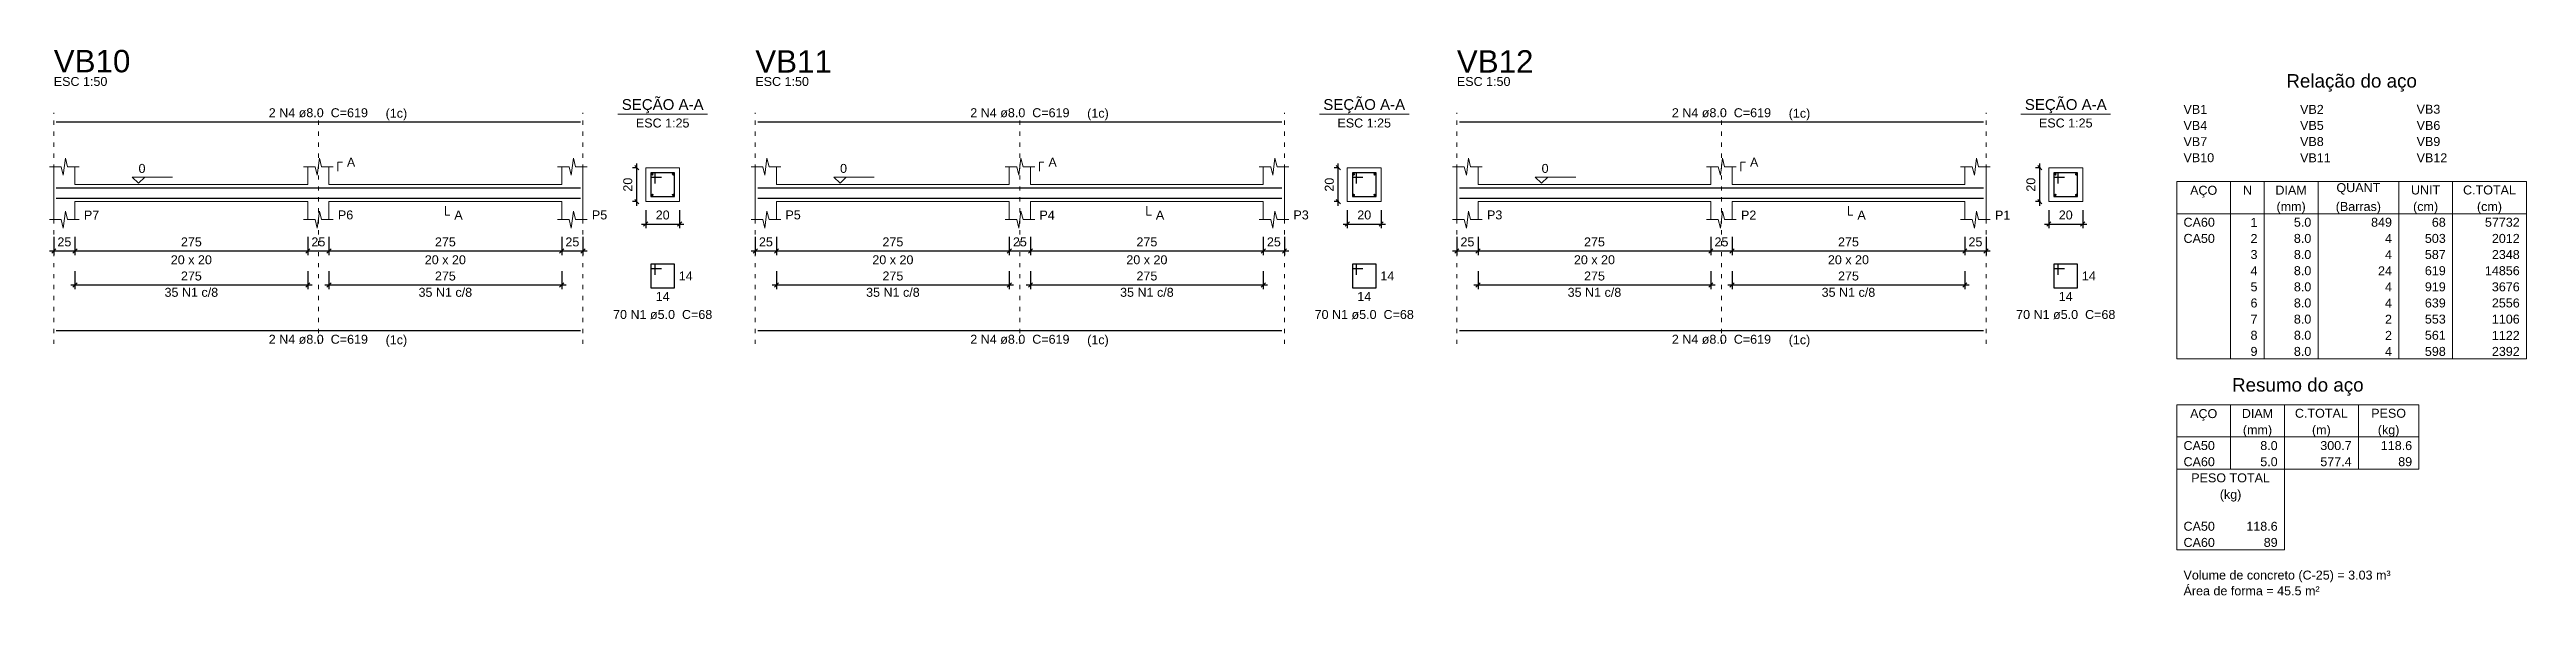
# Model space of a CAD drawing. Header units: millimetres. Extents: x 7 to 580, y -90 to 91.
# Drawn here: x 441.9 to 500.4, y 27.2 to 40.1 of the extents above; entities that cross this region are included whole.
import ezdxf

# ---------------------------------------------------------------- set-up
doc = ezdxf.new("R2010")
doc.units = ezdxf.units.MM
doc.linetypes.add('DOT2', pattern=[3.175, 0, -3.175])
for name, color, linetype, lineweight in [('DT-Barras na forma', 2, 'Continuous', 30), ('DT-Barras no corte', 5, 'Continuous', 5), ('DT-Barras rebatidas', 2, 'Continuous', 30), ('DT-Cotas', 9, 'Continuous', 5), ('DT-Forma', 5, 'Continuous', 5), ('DT-Pontilhado', 9, 'DOT2', 5), ('DT-Relação do aço', 9, 'Continuous', 5), ('DT-Textos', 7, 'Continuous', 5), ('DT-Título', 3, 'Continuous', 20)]:
    doc.layers.add(name, color=color, linetype=linetype, lineweight=lineweight)
doc.styles.add('Arial', font='arial.ttf')
doc.styles.get("Standard").update_dxf_attribs({"font": 'arial.ttf'})
doc.dimstyles.new('UM_25.000000', dxfattribs={"dimtxt": 0.18, "dimasz": 0.1, "dimexe": 0.1, "dimexo": 0.2, "dimgap": 0, "dimtad": 1, "dimtih": 1, "dimtoh": 1, "dimdec": 1, "dimlfac": 25, "dimzin": 0, "dimdsep": 46, "dimtxsty": 'Standard', "dimblk": 'CLOSED', "dimblk1": 'CLOSED', "dimblk2": 'CLOSED', "dimcen": 0.09, "dimdle": 0.1, "dimadec": 1, "dimazin": 2, "dimtfac": 1, "dimtdec": 4, "dimtofl": 0, "dimtmove": 0, "dimatfit": 3, "dimldrblk": 'CLOSED', "dimfxl": 1, "dimtolj": 1, "dimarcsym": 0})
doc.dimstyles.new('UM_50.000000', dxfattribs={"dimtxt": 0.18, "dimasz": 0.1, "dimexe": 0.1, "dimexo": 0.2, "dimgap": 0, "dimtad": 1, "dimtih": 1, "dimtoh": 1, "dimdec": 1, "dimlfac": 50, "dimzin": 0, "dimdsep": 46, "dimtxsty": 'Standard', "dimblk": 'CLOSED', "dimblk1": 'CLOSED', "dimblk2": 'CLOSED', "dimcen": 0.09, "dimdle": 0.1, "dimadec": 1, "dimazin": 2, "dimtfac": 1, "dimtdec": 4, "dimtofl": 0, "dimtmove": 0, "dimatfit": 3, "dimldrblk": 'CLOSED', "dimfxl": 1, "dimtolj": 1, "dimarcsym": 0})

msp = doc.modelspace()

# ---------------------------------------------------------------- texts
at = {"layer": 'DT-Barras rebatidas', "color": 7, "char_height": 0.2118, "line_spacing_factor": 0.9, "style": 'Arial'}
for s, insert, width, attachment_point in [('2 N4 ø8.0  C=619', (448.2555, 38.4546), 4.06656, 8), ('2 N4 ø8.0  C=619', (464.828, 38.4546), 4.06656, 8), ('2 N4 ø8.0  C=619', (481.4005, 38.4546), 4.06656, 8), ('14', (456.7696, 34.8165), 0.90832, 1), ('14', (473.3421, 34.8165), 0.90832, 1), ('14', (489.9146, 34.8165), 0.90832, 1), ('35 N1 c/8', (445.2555, 34.2159), 2.28744, 8), ('35 N1 c/8', (451.2556, 34.2159), 2.28744, 8), ('14', (456.3895, 34.3333), 0.90832, 2), ('35 N1 c/8', (461.828, 34.2159), 2.28744, 8), ('35 N1 c/8', (467.8281, 34.2159), 2.28744, 8), ('14', (472.962, 34.3333), 0.90832, 2), ('35 N1 c/8', (478.4005, 34.2159), 2.28744, 8), ('35 N1 c/8', (484.4006, 34.2159), 2.28744, 8), ('14', (489.5345, 34.3333), 0.90832, 2), ('70 N1 ø5.0  C=68', (456.3895, 33.6896), 4.06656, 8), ('70 N1 ø5.0  C=68', (472.962, 33.6896), 4.06656, 8), ('70 N1 ø5.0  C=68', (489.5345, 33.6896), 4.06656, 8), ('2 N4 ø8.0  C=619', (448.2555, 33.1046), 4.06656, 8), ('2 N4 ø8.0  C=619', (464.828, 33.1046), 4.06656, 8), ('2 N4 ø8.0  C=619', (481.4005, 33.1046), 4.06656, 8)]:
    msp.add_mtext(s, dxfattribs=dict(at, insert=insert, width=width, attachment_point=attachment_point))
at = {"layer": 'DT-Relação do aço', "color": 7, "line_spacing_factor": 0.9, "style": 'Arial'}
for s, insert, char_height, width, attachment_point in [('Relação do aço', (496.2873, 39.0624), 0.3177, 5.33736, 8), ('VB1', (492.316, 38.5392), 0.2118, 0.76248, 7), ('VB2', (495.0694, 38.5392), 0.2118, 0.76248, 7), ('VB3', (497.8228, 38.5392), 0.2118, 0.76248, 7), ('VB4', (492.316, 38.158), 0.2118, 0.76248, 7), ('VB5', (495.0694, 38.158), 0.2118, 0.76248, 7), ('VB6', (497.8228, 38.158), 0.2118, 0.76248, 7), ('VB7', (492.316, 37.7768), 0.2118, 0.76248, 7), ('VB10', (492.316, 37.3955), 0.2118, 1.01664, 7), ('VB8', (495.0694, 37.7768), 0.2118, 0.76248, 7), ('VB11', (495.0694, 37.3955), 0.2118, 1.01664, 7), ('VB9', (497.8228, 37.7768), 0.2118, 0.76248, 7), ('VB12', (497.8228, 37.3955), 0.2118, 1.01664, 7), ('QUANT', (496.4461, 36.633), 0.2118, 1.2708, 8), ('AÇO', (492.7926, 36.5631), 0.2118, 0.76248, 8), ('N', (493.8251, 36.633), 0.2118, 0.25416, 8), ('DIAM', (494.8576, 36.633), 0.2118, 1.01664, 8), ('(mm)', (494.8576, 36.1819), 0.2118, 1.01664, 8), ('(Barras)', (496.4461, 36.1819), 0.2118, 2.03328, 8), ('UNIT', (498.0346, 36.633), 0.2118, 1.01664, 8), ('(cm)', (498.0346, 36.1819), 0.2118, 1.01664, 8), ('C.TOTAL', (499.5437, 36.633), 0.2118, 1.77912, 8), ('(cm)', (499.5437, 36.1819), 0.2118, 1.01664, 8), ('CA60', (492.316, 35.8706), 0.2118, 1.01664, 7), ('CA50', (492.316, 35.4893), 0.2118, 1.01664, 7), ('2', (494.0634, 35.4893), 0.2118, 0.25416, 9), ('1', (494.0634, 35.8706), 0.2118, 0.25416, 9), ('5.0', (495.3342, 35.8706), 0.2118, 0.76248, 9), ('8.0', (495.3342, 35.4893), 0.2118, 0.76248, 9), ('849', (497.2404, 35.8706), 0.2118, 0.76248, 9), ('4', (497.2404, 35.4893), 0.2118, 0.25416, 9), ('503', (498.5112, 35.4893), 0.2118, 0.76248, 9), ('68', (498.5112, 35.8706), 0.2118, 0.50832, 9), ('57732', (500.2585, 35.8706), 0.2118, 1.2708, 9), ('2012', (500.2585, 35.4893), 0.2118, 1.01664, 9), ('3', (494.0634, 35.1081), 0.2118, 0.25416, 9), ('8.0', (495.3342, 35.1081), 0.2118, 0.76248, 9), ('4', (497.2404, 35.1081), 0.2118, 0.25416, 9), ('587', (498.5112, 35.1081), 0.2118, 0.76248, 9), ('2348', (500.2585, 35.1081), 0.2118, 1.01664, 9), ('4', (494.0634, 34.7268), 0.2118, 0.25416, 9), ('5', (494.0634, 34.3456), 0.2118, 0.25416, 9), ('8.0', (495.3342, 34.7268), 0.2118, 0.76248, 9), ('8.0', (495.3342, 34.3456), 0.2118, 0.76248, 9), ('24', (497.2404, 34.7268), 0.2118, 0.50832, 9), ('4', (497.2404, 34.3456), 0.2118, 0.25416, 9), ('919', (498.5112, 34.3456), 0.2118, 0.76248, 9), ('619', (498.5112, 34.7268), 0.2118, 0.76248, 9), ('14856', (500.2585, 34.7268), 0.2118, 1.2708, 9), ('3676', (500.2585, 34.3456), 0.2118, 1.01664, 9), ('6', (494.0634, 33.9644), 0.2118, 0.25416, 9), ('8.0', (495.3342, 33.9644), 0.2118, 0.76248, 9), ('4', (497.2404, 33.9644), 0.2118, 0.25416, 9), ('639', (498.5112, 33.9644), 0.2118, 0.76248, 9), ('2556', (500.2585, 33.9644), 0.2118, 1.01664, 9), ('8', (494.0634, 33.2019), 0.2118, 0.25416, 9), ('7', (494.0634, 33.5831), 0.2118, 0.25416, 9), ('8.0', (495.3342, 33.5831), 0.2118, 0.76248, 9), ('8.0', (495.3342, 33.2019), 0.2118, 0.76248, 9), ('2', (497.2404, 33.5831), 0.2118, 0.25416, 9), ('2', (497.2404, 33.2019), 0.2118, 0.25416, 9), ('553', (498.5112, 33.5831), 0.2118, 0.76248, 9), ('561', (498.5112, 33.2019), 0.2118, 0.76248, 9), ('1106', (500.2585, 33.5831), 0.2118, 1.01664, 9), ('1122', (500.2585, 33.2019), 0.2118, 1.01664, 9), ('9', (494.0634, 32.8206), 0.2118, 0.25416, 9), ('8.0', (495.3342, 32.8206), 0.2118, 0.76248, 9), ('4', (497.2404, 32.8206), 0.2118, 0.25416, 9), ('598', (498.5112, 32.8206), 0.2118, 0.76248, 9), ('2392', (500.2585, 32.8206), 0.2118, 1.01664, 9), ('Resumo do aço', (495.0165, 31.8824), 0.3177, 4.95612, 8), ('AÇO', (492.7926, 31.2893), 0.2118, 0.76248, 8), ('DIAM', (494.0634, 31.3592), 0.2118, 1.01664, 8), ('(mm)', (494.0634, 30.9081), 0.2118, 1.01664, 8), ('C.TOTAL', (495.5725, 31.3592), 0.2118, 1.77912, 8), ('(m)', (495.5725, 30.9081), 0.2118, 0.76248, 8), ('PESO', (497.161, 31.3592), 0.2118, 1.01664, 8), ('(kg)', (497.161, 30.9081), 0.2118, 1.01664, 8), ('CA50', (492.316, 30.5967), 0.2118, 1.01664, 7), ('CA60', (492.316, 30.2155), 0.2118, 1.01664, 7), ('5.0', (494.5399, 30.2155), 0.2118, 0.76248, 9), ('8.0', (494.5399, 30.5967), 0.2118, 0.76248, 9), ('300.7', (496.2873, 30.5967), 0.2118, 1.2708, 9), ('577.4', (496.2873, 30.2155), 0.2118, 1.2708, 9), ('118.6', (497.7169, 30.5967), 0.2118, 1.2708, 9), ('89', (497.7169, 30.2155), 0.2118, 0.50832, 9), ('PESO TOTAL', (493.428, 29.8343), 0.2118, 2.5416, 8), ('(kg)', (493.428, 29.3831), 0.2118, 1.01664, 8), ('CA50', (492.316, 28.6905), 0.2118, 1.01664, 7), ('118.6', (494.5399, 28.6905), 0.2118, 1.2708, 9), ('CA60', (492.316, 28.3093), 0.2118, 1.01664, 7), ('89', (494.5399, 28.3093), 0.2118, 0.50832, 9), ('Volume de concreto (C-25) = 3.03 m³', (492.316, 27.4769), 0.2118, 8.8956, 7), ('Área de forma = 45.5 m²', (492.316, 27.1656), 0.2118, 5.84568, 7)]:
    msp.add_mtext(s, dxfattribs=dict(at, insert=insert, char_height=char_height, width=width, attachment_point=attachment_point))
at = {"layer": 'DT-Textos', "line_spacing_factor": 0.798, "style": 'Arial'}
for s, insert, char_height, width, attachment_point in [('ESC 1:50', (442.0055, 39.1956), 0.2118, 2.03328, 7), ('ESC 1:50', (458.578, 39.1956), 0.2118, 2.03328, 7), ('ESC 1:50', (475.1505, 39.1956), 0.2118, 2.03328, 7), ('(1c)', (449.8445, 38.3847), 0.2118, 1.01664, 7), ('SEÇÃO A-A', (456.3895, 38.5547), 0.25416, 2.744928, 8), ('(1c)', (466.417, 38.3847), 0.2118, 1.01664, 7), ('SEÇÃO A-A', (472.962, 38.5547), 0.25416, 2.744928, 8), ('(1c)', (482.9895, 38.3847), 0.2118, 1.01664, 7), ('SEÇÃO A-A', (489.5345, 38.5547), 0.25416, 2.744928, 8), ('ESC 1:25', (456.3895, 38.2146), 0.2118, 2.03328, 8), ('ESC 1:25', (472.962, 38.2146), 0.2118, 2.03328, 8), ('ESC 1:25', (489.5345, 38.2146), 0.2118, 2.03328, 8), ('A', (448.9295, 37.2906), 0.2118, 0.25416, 7), ('A', (465.502, 37.2906), 0.2118, 0.25416, 7), ('A', (482.0745, 37.2906), 0.2118, 0.25416, 7), ('0', (444.0075, 37.1426), 0.2118, 0.25416, 7), ('0', (460.58, 37.1426), 0.2118, 0.25416, 7), ('0', (477.1525, 37.1426), 0.2118, 0.25416, 7), ('P7', (442.7175, 36.0436), 0.2118, 0.50832, 7), ('P6', (448.7175, 36.0436), 0.2118, 0.50832, 7), ('A', (451.4675, 36.0436), 0.2118, 0.25416, 7), ('P5', (454.7175, 36.0436), 0.2118, 0.50832, 7), ('P5', (459.29, 36.0436), 0.2118, 0.50832, 7), ('P4', (465.29, 36.0436), 0.2118, 0.50832, 7), ('A', (468.04, 36.0436), 0.2118, 0.25416, 7), ('P3', (471.29, 36.0436), 0.2118, 0.50832, 7), ('P3', (475.8625, 36.0436), 0.2118, 0.50832, 7), ('P2', (481.8625, 36.0436), 0.2118, 0.50832, 7), ('A', (484.6125, 36.0436), 0.2118, 0.25416, 7), ('P1', (487.8625, 36.0436), 0.2118, 0.50832, 7), ('20 x 20', (445.2555, 34.9846), 0.2118, 1.77912, 8), ('20 x 20', (451.2555, 34.9846), 0.2118, 1.77912, 8), ('20 x 20', (461.828, 34.9846), 0.2118, 1.77912, 8), ('20 x 20', (467.828, 34.9846), 0.2118, 1.77912, 8), ('20 x 20', (478.4005, 34.9846), 0.2118, 1.77912, 8), ('20 x 20', (484.4005, 34.9846), 0.2118, 1.77912, 8), ('(1c)', (449.8445, 33.0347), 0.2118, 1.01664, 7), ('(1c)', (466.417, 33.0347), 0.2118, 1.01664, 7), ('(1c)', (482.9895, 33.0347), 0.2118, 1.01664, 7)]:
    msp.add_mtext(s, dxfattribs=dict(at, insert=insert, char_height=char_height, width=width, attachment_point=attachment_point))
at = {"layer": 'DT-Título', "char_height": 0.5295, "width": 2.5416, "attachment_point": 7, "line_spacing_factor": 0.798, "style": 'Arial'}
for s, insert in [('VB10', (442.0055, 39.5134)), ('VB11', (458.578, 39.5134)), ('VB12', (475.1505, 39.5134))]:
    msp.add_mtext(s, dxfattribs=dict(at, insert=insert))

# ---------------------------------------------------------------- blocks, each defined once
blk = doc.blocks.new('_OBLIQUE')
at = {"color": 0, "linetype": 'ByBlock', "lineweight": -2}
blk.add_line((-0.5, -0.5), (0.5, 0.5), dxfattribs=at)
blk = doc.blocks.new('*D397')
at = {"layer": 'Defpoints', "color": 0, "transparency": 16777216}
for p in [(442.006, 35.832), (442.506, 35.832), (442.506, 35.302)]:
    blk.add_point(p, dxfattribs=at)
at = {"layer": 'DT-Cotas', "color": 0, "lineweight": -2, "transparency": 16777216}
for p, q in [((441.906, 35.302), (442.606, 35.302)), ((442.006, 35.632), (442.006, 35.202)), ((442.506, 35.632), (442.506, 35.202))]:
    blk.add_line(p, q, dxfattribs=at)
at = {"layer": 'DT-Cotas', "color": 0, "lineweight": -2, "transparency": 16777216, "xscale": 0.1, "yscale": 0.1, "zscale": 0.1, "rotation": 180}
blk.add_blockref('_OBLIQUE', (442.006, 35.302), dxfattribs=at)
at = {"layer": 'DT-Cotas', "color": 0, "lineweight": -2, "transparency": 16777216, "xscale": 0.1, "yscale": 0.1, "zscale": 0.1}
blk.add_blockref('_OBLIQUE', (442.506, 35.302), dxfattribs=at)
at = {"layer": 'DT-Cotas', "transparency": 16777216, "insert": (442.256, 35.514), "char_height": 0.2118, "attachment_point": 5, "rotation": 0.00573, "style": 'Arial'}
blk.add_mtext('\\A1;25', dxfattribs=at)
blk = doc.blocks.new('*D398')
at = {"layer": 'Defpoints', "color": 0, "transparency": 16777216}
for p in [(442.506, 35.832), (448.006, 35.832), (448.006, 35.302)]:
    blk.add_point(p, dxfattribs=at)
at = {"layer": 'DT-Cotas', "color": 0, "lineweight": -2, "transparency": 16777216}
for p, q in [((442.406, 35.302), (448.106, 35.302)), ((442.506, 35.632), (442.506, 35.202)), ((448.006, 35.632), (448.006, 35.202))]:
    blk.add_line(p, q, dxfattribs=at)
at = {"layer": 'DT-Cotas', "color": 0, "lineweight": -2, "transparency": 16777216, "xscale": 0.1, "yscale": 0.1, "zscale": 0.1, "rotation": 180}
blk.add_blockref('_OBLIQUE', (442.506, 35.302), dxfattribs=at)
at = {"layer": 'DT-Cotas', "color": 0, "lineweight": -2, "transparency": 16777216, "xscale": 0.1, "yscale": 0.1, "zscale": 0.1}
blk.add_blockref('_OBLIQUE', (448.006, 35.302), dxfattribs=at)
at = {"layer": 'DT-Cotas', "transparency": 16777216, "insert": (445.256, 35.514), "char_height": 0.2118, "attachment_point": 5, "rotation": 0.00573, "style": 'Arial'}
blk.add_mtext('\\A1;275', dxfattribs=at)
blk = doc.blocks.new('*D399')
at = {"layer": 'Defpoints', "color": 0, "transparency": 16777216}
for p in [(448.006, 35.832), (448.506, 35.832), (448.506, 35.302)]:
    blk.add_point(p, dxfattribs=at)
at = {"layer": 'DT-Cotas', "color": 0, "lineweight": -2, "transparency": 16777216}
for p, q in [((447.906, 35.302), (448.606, 35.302)), ((448.006, 35.632), (448.006, 35.202)), ((448.506, 35.632), (448.506, 35.202))]:
    blk.add_line(p, q, dxfattribs=at)
at = {"layer": 'DT-Cotas', "color": 0, "lineweight": -2, "transparency": 16777216, "xscale": 0.1, "yscale": 0.1, "zscale": 0.1, "rotation": 180}
blk.add_blockref('_OBLIQUE', (448.006, 35.302), dxfattribs=at)
at = {"layer": 'DT-Cotas', "color": 0, "lineweight": -2, "transparency": 16777216, "xscale": 0.1, "yscale": 0.1, "zscale": 0.1}
blk.add_blockref('_OBLIQUE', (448.506, 35.302), dxfattribs=at)
at = {"layer": 'DT-Cotas', "transparency": 16777216, "insert": (448.256, 35.514), "char_height": 0.2118, "attachment_point": 5, "rotation": 0.00573, "style": 'Arial'}
blk.add_mtext('\\A1;25', dxfattribs=at)
blk = doc.blocks.new('*D400')
at = {"layer": 'Defpoints', "color": 0, "transparency": 16777216}
for p in [(448.506, 35.832), (454.006, 35.832), (454.006, 35.302)]:
    blk.add_point(p, dxfattribs=at)
at = {"layer": 'DT-Cotas', "color": 0, "lineweight": -2, "transparency": 16777216}
for p, q in [((448.406, 35.302), (454.106, 35.302)), ((448.506, 35.632), (448.506, 35.202)), ((454.006, 35.632), (454.006, 35.202))]:
    blk.add_line(p, q, dxfattribs=at)
at = {"layer": 'DT-Cotas', "color": 0, "lineweight": -2, "transparency": 16777216, "xscale": 0.1, "yscale": 0.1, "zscale": 0.1, "rotation": 180}
blk.add_blockref('_OBLIQUE', (448.506, 35.302), dxfattribs=at)
at = {"layer": 'DT-Cotas', "color": 0, "lineweight": -2, "transparency": 16777216, "xscale": 0.1, "yscale": 0.1, "zscale": 0.1}
blk.add_blockref('_OBLIQUE', (454.006, 35.302), dxfattribs=at)
at = {"layer": 'DT-Cotas', "transparency": 16777216, "insert": (451.256, 35.514), "char_height": 0.2118, "attachment_point": 5, "rotation": 0.00573, "style": 'Arial'}
blk.add_mtext('\\A1;275', dxfattribs=at)
blk = doc.blocks.new('*D401')
at = {"layer": 'Defpoints', "color": 0, "transparency": 16777216}
for p in [(454.006, 35.832), (454.506, 35.832), (454.506, 35.302)]:
    blk.add_point(p, dxfattribs=at)
at = {"layer": 'DT-Cotas', "color": 0, "lineweight": -2, "transparency": 16777216}
for p, q in [((453.906, 35.302), (454.606, 35.302)), ((454.006, 35.632), (454.006, 35.202)), ((454.506, 35.632), (454.506, 35.202))]:
    blk.add_line(p, q, dxfattribs=at)
at = {"layer": 'DT-Cotas', "color": 0, "lineweight": -2, "transparency": 16777216, "xscale": 0.1, "yscale": 0.1, "zscale": 0.1, "rotation": 180}
blk.add_blockref('_OBLIQUE', (454.006, 35.302), dxfattribs=at)
at = {"layer": 'DT-Cotas', "color": 0, "lineweight": -2, "transparency": 16777216, "xscale": 0.1, "yscale": 0.1, "zscale": 0.1}
blk.add_blockref('_OBLIQUE', (454.506, 35.302), dxfattribs=at)
at = {"layer": 'DT-Cotas', "transparency": 16777216, "insert": (454.256, 35.514), "char_height": 0.2118, "attachment_point": 5, "rotation": 0.00573, "style": 'Arial'}
blk.add_mtext('\\A1;25', dxfattribs=at)
blk = doc.blocks.new('*D402')
at = {"layer": 'Defpoints', "color": 0, "transparency": 16777216}
for p in [(455.778, 37.267), (455.99, 37.267), (455.99, 36.467)]:
    blk.add_point(p, dxfattribs=at)
at = {"layer": 'DT-Cotas', "color": 0, "lineweight": -2, "transparency": 16777216}
for p, q in [((455.79, 37.267), (455.678, 37.267)), ((455.778, 36.367), (455.778, 37.367)), ((455.79, 36.467), (455.678, 36.467))]:
    blk.add_line(p, q, dxfattribs=at)
at = {"layer": 'DT-Cotas', "color": 0, "lineweight": -2, "transparency": 16777216, "xscale": 0.1, "yscale": 0.1, "zscale": 0.1}
for p, rotation in [((455.778, 37.267), 90), ((455.778, 36.467), 270)]:
    blk.add_blockref('_OBLIQUE', p, dxfattribs=dict(at, rotation=rotation))
at = {"layer": 'DT-Cotas', "transparency": 16777216, "insert": (455.566, 36.867), "char_height": 0.2118, "attachment_point": 5, "rotation": 90, "style": 'Arial'}
blk.add_mtext('\\A1;20', dxfattribs=at)
blk = doc.blocks.new('*D403')
at = {"layer": 'Defpoints', "color": 0, "transparency": 16777216}
for p in [(455.99, 36.467), (456.79, 36.467), (456.79, 35.938)]:
    blk.add_point(p, dxfattribs=at)
at = {"layer": 'DT-Cotas', "color": 0, "lineweight": -2, "transparency": 16777216}
for p, q in [((455.89, 35.938), (456.89, 35.938)), ((455.99, 36.267), (455.99, 35.838)), ((456.79, 36.267), (456.79, 35.838))]:
    blk.add_line(p, q, dxfattribs=at)
at = {"layer": 'DT-Cotas', "color": 0, "lineweight": -2, "transparency": 16777216, "xscale": 0.1, "yscale": 0.1, "zscale": 0.1, "rotation": 180}
blk.add_blockref('_OBLIQUE', (455.99, 35.938), dxfattribs=at)
at = {"layer": 'DT-Cotas', "color": 0, "lineweight": -2, "transparency": 16777216, "xscale": 0.1, "yscale": 0.1, "zscale": 0.1}
blk.add_blockref('_OBLIQUE', (456.79, 35.938), dxfattribs=at)
at = {"layer": 'DT-Cotas', "transparency": 16777216, "insert": (456.39, 36.15), "char_height": 0.2118, "attachment_point": 5, "rotation": 0.00573, "style": 'Arial'}
blk.add_mtext('\\A1;20', dxfattribs=at)
blk = doc.blocks.new('*D384')
at = {"layer": 'Defpoints', "color": 0, "transparency": 16777216}
for p in [(442.506, 35.027), (448.006, 35.027), (448.006, 34.498)]:
    blk.add_point(p, dxfattribs=at)
at = {"layer": 'DT-Cotas', "color": 0, "lineweight": -2, "transparency": 16777216}
for p, q in [((442.506, 34.827), (442.506, 34.398)), ((448.006, 34.827), (448.006, 34.398)), ((442.406, 34.498), (448.106, 34.498))]:
    blk.add_line(p, q, dxfattribs=at)
at = {"layer": 'DT-Cotas', "color": 0, "lineweight": -2, "transparency": 16777216, "xscale": 0.1, "yscale": 0.1, "zscale": 0.1, "rotation": 180}
blk.add_blockref('_OBLIQUE', (442.506, 34.498), dxfattribs=at)
at = {"layer": 'DT-Cotas', "color": 0, "lineweight": -2, "transparency": 16777216, "xscale": 0.1, "yscale": 0.1, "zscale": 0.1}
blk.add_blockref('_OBLIQUE', (448.006, 34.498), dxfattribs=at)
at = {"layer": 'DT-Cotas', "transparency": 16777216, "insert": (445.256, 34.709), "char_height": 0.2118, "attachment_point": 5, "rotation": 0.00573, "style": 'Arial'}
blk.add_mtext('\\A1;275', dxfattribs=at)
blk = doc.blocks.new('*D385')
at = {"layer": 'Defpoints', "color": 0, "transparency": 16777216}
for p in [(448.506, 35.027), (454.006, 35.027), (454.006, 34.498)]:
    blk.add_point(p, dxfattribs=at)
at = {"layer": 'DT-Cotas', "color": 0, "lineweight": -2, "transparency": 16777216}
for p, q in [((448.506, 34.827), (448.506, 34.398)), ((454.006, 34.827), (454.006, 34.398)), ((448.406, 34.498), (454.106, 34.498))]:
    blk.add_line(p, q, dxfattribs=at)
at = {"layer": 'DT-Cotas', "color": 0, "lineweight": -2, "transparency": 16777216, "xscale": 0.1, "yscale": 0.1, "zscale": 0.1, "rotation": 180}
blk.add_blockref('_OBLIQUE', (448.506, 34.498), dxfattribs=at)
at = {"layer": 'DT-Cotas', "color": 0, "lineweight": -2, "transparency": 16777216, "xscale": 0.1, "yscale": 0.1, "zscale": 0.1}
blk.add_blockref('_OBLIQUE', (454.006, 34.498), dxfattribs=at)
at = {"layer": 'DT-Cotas', "transparency": 16777216, "insert": (451.256, 34.709), "char_height": 0.2118, "attachment_point": 5, "rotation": 0.00573, "style": 'Arial'}
blk.add_mtext('\\A1;275', dxfattribs=at)
blk = doc.blocks.new('*D386')
at = {"layer": 'Defpoints', "color": 0, "transparency": 16777216}
for p in [(458.578, 35.832), (459.078, 35.832), (459.078, 35.302)]:
    blk.add_point(p, dxfattribs=at)
at = {"layer": 'DT-Cotas', "color": 0, "lineweight": -2, "transparency": 16777216}
for p, q in [((458.478, 35.302), (459.178, 35.302)), ((458.578, 35.632), (458.578, 35.202)), ((459.078, 35.632), (459.078, 35.202))]:
    blk.add_line(p, q, dxfattribs=at)
at = {"layer": 'DT-Cotas', "color": 0, "lineweight": -2, "transparency": 16777216, "xscale": 0.1, "yscale": 0.1, "zscale": 0.1, "rotation": 180}
blk.add_blockref('_OBLIQUE', (458.578, 35.302), dxfattribs=at)
at = {"layer": 'DT-Cotas', "color": 0, "lineweight": -2, "transparency": 16777216, "xscale": 0.1, "yscale": 0.1, "zscale": 0.1}
blk.add_blockref('_OBLIQUE', (459.078, 35.302), dxfattribs=at)
at = {"layer": 'DT-Cotas', "transparency": 16777216, "insert": (458.828, 35.514), "char_height": 0.2118, "attachment_point": 5, "rotation": 0.00573, "style": 'Arial'}
blk.add_mtext('\\A1;25', dxfattribs=at)
blk = doc.blocks.new('*D387')
at = {"layer": 'Defpoints', "color": 0, "transparency": 16777216}
for p in [(459.078, 35.832), (464.578, 35.832), (464.578, 35.302)]:
    blk.add_point(p, dxfattribs=at)
at = {"layer": 'DT-Cotas', "color": 0, "lineweight": -2, "transparency": 16777216}
for p, q in [((458.978, 35.302), (464.678, 35.302)), ((459.078, 35.632), (459.078, 35.202)), ((464.578, 35.632), (464.578, 35.202))]:
    blk.add_line(p, q, dxfattribs=at)
at = {"layer": 'DT-Cotas', "color": 0, "lineweight": -2, "transparency": 16777216, "xscale": 0.1, "yscale": 0.1, "zscale": 0.1, "rotation": 180}
blk.add_blockref('_OBLIQUE', (459.078, 35.302), dxfattribs=at)
at = {"layer": 'DT-Cotas', "color": 0, "lineweight": -2, "transparency": 16777216, "xscale": 0.1, "yscale": 0.1, "zscale": 0.1}
blk.add_blockref('_OBLIQUE', (464.578, 35.302), dxfattribs=at)
at = {"layer": 'DT-Cotas', "transparency": 16777216, "insert": (461.828, 35.514), "char_height": 0.2118, "attachment_point": 5, "rotation": 0.00573, "style": 'Arial'}
blk.add_mtext('\\A1;275', dxfattribs=at)
blk = doc.blocks.new('*D388')
at = {"layer": 'Defpoints', "color": 0, "transparency": 16777216}
for p in [(464.578, 35.832), (465.078, 35.832), (465.078, 35.302)]:
    blk.add_point(p, dxfattribs=at)
at = {"layer": 'DT-Cotas', "color": 0, "lineweight": -2, "transparency": 16777216}
for p, q in [((464.478, 35.302), (465.178, 35.302)), ((464.578, 35.632), (464.578, 35.202)), ((465.078, 35.632), (465.078, 35.202))]:
    blk.add_line(p, q, dxfattribs=at)
at = {"layer": 'DT-Cotas', "color": 0, "lineweight": -2, "transparency": 16777216, "xscale": 0.1, "yscale": 0.1, "zscale": 0.1, "rotation": 180}
blk.add_blockref('_OBLIQUE', (464.578, 35.302), dxfattribs=at)
at = {"layer": 'DT-Cotas', "color": 0, "lineweight": -2, "transparency": 16777216, "xscale": 0.1, "yscale": 0.1, "zscale": 0.1}
blk.add_blockref('_OBLIQUE', (465.078, 35.302), dxfattribs=at)
at = {"layer": 'DT-Cotas', "transparency": 16777216, "insert": (464.828, 35.514), "char_height": 0.2118, "attachment_point": 5, "rotation": 0.00573, "style": 'Arial'}
blk.add_mtext('\\A1;25', dxfattribs=at)
blk = doc.blocks.new('*D389')
at = {"layer": 'Defpoints', "color": 0, "transparency": 16777216}
for p in [(465.078, 35.832), (470.578, 35.832), (470.578, 35.302)]:
    blk.add_point(p, dxfattribs=at)
at = {"layer": 'DT-Cotas', "color": 0, "lineweight": -2, "transparency": 16777216}
for p, q in [((464.978, 35.302), (470.678, 35.302)), ((465.078, 35.632), (465.078, 35.202)), ((470.578, 35.632), (470.578, 35.202))]:
    blk.add_line(p, q, dxfattribs=at)
at = {"layer": 'DT-Cotas', "color": 0, "lineweight": -2, "transparency": 16777216, "xscale": 0.1, "yscale": 0.1, "zscale": 0.1, "rotation": 180}
blk.add_blockref('_OBLIQUE', (465.078, 35.302), dxfattribs=at)
at = {"layer": 'DT-Cotas', "color": 0, "lineweight": -2, "transparency": 16777216, "xscale": 0.1, "yscale": 0.1, "zscale": 0.1}
blk.add_blockref('_OBLIQUE', (470.578, 35.302), dxfattribs=at)
at = {"layer": 'DT-Cotas', "transparency": 16777216, "insert": (467.828, 35.514), "char_height": 0.2118, "attachment_point": 5, "rotation": 0.00573, "style": 'Arial'}
blk.add_mtext('\\A1;275', dxfattribs=at)
blk = doc.blocks.new('*D390')
at = {"layer": 'Defpoints', "color": 0, "transparency": 16777216}
for p in [(470.578, 35.832), (471.078, 35.832), (471.078, 35.302)]:
    blk.add_point(p, dxfattribs=at)
at = {"layer": 'DT-Cotas', "color": 0, "lineweight": -2, "transparency": 16777216}
for p, q in [((470.478, 35.302), (471.178, 35.302)), ((470.578, 35.632), (470.578, 35.202)), ((471.078, 35.632), (471.078, 35.202))]:
    blk.add_line(p, q, dxfattribs=at)
at = {"layer": 'DT-Cotas', "color": 0, "lineweight": -2, "transparency": 16777216, "xscale": 0.1, "yscale": 0.1, "zscale": 0.1, "rotation": 180}
blk.add_blockref('_OBLIQUE', (470.578, 35.302), dxfattribs=at)
at = {"layer": 'DT-Cotas', "color": 0, "lineweight": -2, "transparency": 16777216, "xscale": 0.1, "yscale": 0.1, "zscale": 0.1}
blk.add_blockref('_OBLIQUE', (471.078, 35.302), dxfattribs=at)
at = {"layer": 'DT-Cotas', "transparency": 16777216, "insert": (470.828, 35.514), "char_height": 0.2118, "attachment_point": 5, "rotation": 0.00573, "style": 'Arial'}
blk.add_mtext('\\A1;25', dxfattribs=at)
blk = doc.blocks.new('*D391')
at = {"layer": 'Defpoints', "color": 0, "transparency": 16777216}
for p in [(472.35, 37.267), (472.562, 37.267), (472.562, 36.467)]:
    blk.add_point(p, dxfattribs=at)
at = {"layer": 'DT-Cotas', "color": 0, "lineweight": -2, "transparency": 16777216}
for p, q in [((472.362, 37.267), (472.25, 37.267)), ((472.35, 36.367), (472.35, 37.367)), ((472.362, 36.467), (472.25, 36.467))]:
    blk.add_line(p, q, dxfattribs=at)
at = {"layer": 'DT-Cotas', "color": 0, "lineweight": -2, "transparency": 16777216, "xscale": 0.1, "yscale": 0.1, "zscale": 0.1}
for p, rotation in [((472.35, 37.267), 90), ((472.35, 36.467), 270)]:
    blk.add_blockref('_OBLIQUE', p, dxfattribs=dict(at, rotation=rotation))
at = {"layer": 'DT-Cotas', "transparency": 16777216, "insert": (472.138, 36.867), "char_height": 0.2118, "attachment_point": 5, "rotation": 90, "style": 'Arial'}
blk.add_mtext('\\A1;20', dxfattribs=at)
blk = doc.blocks.new('*D392')
at = {"layer": 'Defpoints', "color": 0, "transparency": 16777216}
for p in [(472.562, 36.467), (473.362, 36.467), (473.362, 35.938)]:
    blk.add_point(p, dxfattribs=at)
at = {"layer": 'DT-Cotas', "color": 0, "lineweight": -2, "transparency": 16777216}
for p, q in [((472.462, 35.938), (473.462, 35.938)), ((472.562, 36.267), (472.562, 35.838)), ((473.362, 36.267), (473.362, 35.838))]:
    blk.add_line(p, q, dxfattribs=at)
at = {"layer": 'DT-Cotas', "color": 0, "lineweight": -2, "transparency": 16777216, "xscale": 0.1, "yscale": 0.1, "zscale": 0.1, "rotation": 180}
blk.add_blockref('_OBLIQUE', (472.562, 35.938), dxfattribs=at)
at = {"layer": 'DT-Cotas', "color": 0, "lineweight": -2, "transparency": 16777216, "xscale": 0.1, "yscale": 0.1, "zscale": 0.1}
blk.add_blockref('_OBLIQUE', (473.362, 35.938), dxfattribs=at)
at = {"layer": 'DT-Cotas', "transparency": 16777216, "insert": (472.962, 36.15), "char_height": 0.2118, "attachment_point": 5, "rotation": 0.00573, "style": 'Arial'}
blk.add_mtext('\\A1;20', dxfattribs=at)
blk = doc.blocks.new('*D338')
at = {"layer": 'Defpoints', "color": 0, "transparency": 16777216}
for p in [(459.078, 35.027), (464.578, 35.027), (464.578, 34.498)]:
    blk.add_point(p, dxfattribs=at)
at = {"layer": 'DT-Cotas', "color": 0, "lineweight": -2, "transparency": 16777216}
for p, q in [((459.078, 34.827), (459.078, 34.398)), ((464.578, 34.827), (464.578, 34.398)), ((458.978, 34.498), (464.678, 34.498))]:
    blk.add_line(p, q, dxfattribs=at)
at = {"layer": 'DT-Cotas', "color": 0, "lineweight": -2, "transparency": 16777216, "xscale": 0.1, "yscale": 0.1, "zscale": 0.1, "rotation": 180}
blk.add_blockref('_OBLIQUE', (459.078, 34.498), dxfattribs=at)
at = {"layer": 'DT-Cotas', "color": 0, "lineweight": -2, "transparency": 16777216, "xscale": 0.1, "yscale": 0.1, "zscale": 0.1}
blk.add_blockref('_OBLIQUE', (464.578, 34.498), dxfattribs=at)
at = {"layer": 'DT-Cotas', "transparency": 16777216, "insert": (461.828, 34.709), "char_height": 0.2118, "attachment_point": 5, "rotation": 0.00573, "style": 'Arial'}
blk.add_mtext('\\A1;275', dxfattribs=at)
blk = doc.blocks.new('*D339')
at = {"layer": 'Defpoints', "color": 0, "transparency": 16777216}
for p in [(465.078, 35.027), (470.578, 35.027), (470.578, 34.498)]:
    blk.add_point(p, dxfattribs=at)
at = {"layer": 'DT-Cotas', "color": 0, "lineweight": -2, "transparency": 16777216}
for p, q in [((465.078, 34.827), (465.078, 34.398)), ((470.578, 34.827), (470.578, 34.398)), ((464.978, 34.498), (470.678, 34.498))]:
    blk.add_line(p, q, dxfattribs=at)
at = {"layer": 'DT-Cotas', "color": 0, "lineweight": -2, "transparency": 16777216, "xscale": 0.1, "yscale": 0.1, "zscale": 0.1, "rotation": 180}
blk.add_blockref('_OBLIQUE', (465.078, 34.498), dxfattribs=at)
at = {"layer": 'DT-Cotas', "color": 0, "lineweight": -2, "transparency": 16777216, "xscale": 0.1, "yscale": 0.1, "zscale": 0.1}
blk.add_blockref('_OBLIQUE', (470.578, 34.498), dxfattribs=at)
at = {"layer": 'DT-Cotas', "transparency": 16777216, "insert": (467.828, 34.709), "char_height": 0.2118, "attachment_point": 5, "rotation": 0.00573, "style": 'Arial'}
blk.add_mtext('\\A1;275', dxfattribs=at)
blk = doc.blocks.new('*D340')
at = {"layer": 'Defpoints', "color": 0, "transparency": 16777216}
for p in [(475.15, 35.832), (475.65, 35.832), (475.65, 35.302)]:
    blk.add_point(p, dxfattribs=at)
at = {"layer": 'DT-Cotas', "color": 0, "lineweight": -2, "transparency": 16777216}
for p, q in [((475.05, 35.302), (475.75, 35.302)), ((475.15, 35.632), (475.15, 35.202)), ((475.65, 35.632), (475.65, 35.202))]:
    blk.add_line(p, q, dxfattribs=at)
at = {"layer": 'DT-Cotas', "color": 0, "lineweight": -2, "transparency": 16777216, "xscale": 0.1, "yscale": 0.1, "zscale": 0.1, "rotation": 180}
blk.add_blockref('_OBLIQUE', (475.15, 35.302), dxfattribs=at)
at = {"layer": 'DT-Cotas', "color": 0, "lineweight": -2, "transparency": 16777216, "xscale": 0.1, "yscale": 0.1, "zscale": 0.1}
blk.add_blockref('_OBLIQUE', (475.65, 35.302), dxfattribs=at)
at = {"layer": 'DT-Cotas', "transparency": 16777216, "insert": (475.4, 35.514), "char_height": 0.2118, "attachment_point": 5, "rotation": 0.00573, "style": 'Arial'}
blk.add_mtext('\\A1;25', dxfattribs=at)
blk = doc.blocks.new('*D341')
at = {"layer": 'Defpoints', "color": 0, "transparency": 16777216}
for p in [(475.65, 35.832), (481.151, 35.832), (481.151, 35.302)]:
    blk.add_point(p, dxfattribs=at)
at = {"layer": 'DT-Cotas', "color": 0, "lineweight": -2, "transparency": 16777216}
for p, q in [((475.55, 35.302), (481.251, 35.302)), ((475.65, 35.632), (475.65, 35.202)), ((481.151, 35.632), (481.151, 35.202))]:
    blk.add_line(p, q, dxfattribs=at)
at = {"layer": 'DT-Cotas', "color": 0, "lineweight": -2, "transparency": 16777216, "xscale": 0.1, "yscale": 0.1, "zscale": 0.1, "rotation": 180}
blk.add_blockref('_OBLIQUE', (475.65, 35.302), dxfattribs=at)
at = {"layer": 'DT-Cotas', "color": 0, "lineweight": -2, "transparency": 16777216, "xscale": 0.1, "yscale": 0.1, "zscale": 0.1}
blk.add_blockref('_OBLIQUE', (481.151, 35.302), dxfattribs=at)
at = {"layer": 'DT-Cotas', "transparency": 16777216, "insert": (478.401, 35.514), "char_height": 0.2118, "attachment_point": 5, "rotation": 0.00573, "style": 'Arial'}
blk.add_mtext('\\A1;275', dxfattribs=at)
blk = doc.blocks.new('*D342')
at = {"layer": 'Defpoints', "color": 0, "transparency": 16777216}
for p in [(481.151, 35.832), (481.651, 35.832), (481.651, 35.302)]:
    blk.add_point(p, dxfattribs=at)
at = {"layer": 'DT-Cotas', "color": 0, "lineweight": -2, "transparency": 16777216}
for p, q in [((481.051, 35.302), (481.751, 35.302)), ((481.151, 35.632), (481.151, 35.202)), ((481.651, 35.632), (481.651, 35.202))]:
    blk.add_line(p, q, dxfattribs=at)
at = {"layer": 'DT-Cotas', "color": 0, "lineweight": -2, "transparency": 16777216, "xscale": 0.1, "yscale": 0.1, "zscale": 0.1, "rotation": 180}
blk.add_blockref('_OBLIQUE', (481.151, 35.302), dxfattribs=at)
at = {"layer": 'DT-Cotas', "color": 0, "lineweight": -2, "transparency": 16777216, "xscale": 0.1, "yscale": 0.1, "zscale": 0.1}
blk.add_blockref('_OBLIQUE', (481.651, 35.302), dxfattribs=at)
at = {"layer": 'DT-Cotas', "transparency": 16777216, "insert": (481.401, 35.514), "char_height": 0.2118, "attachment_point": 5, "rotation": 0.00573, "style": 'Arial'}
blk.add_mtext('\\A1;25', dxfattribs=at)
blk = doc.blocks.new('*D343')
at = {"layer": 'Defpoints', "color": 0, "transparency": 16777216}
for p in [(481.651, 35.832), (487.151, 35.832), (487.151, 35.302)]:
    blk.add_point(p, dxfattribs=at)
at = {"layer": 'DT-Cotas', "color": 0, "lineweight": -2, "transparency": 16777216}
for p, q in [((481.551, 35.302), (487.251, 35.302)), ((481.651, 35.632), (481.651, 35.202)), ((487.151, 35.632), (487.151, 35.202))]:
    blk.add_line(p, q, dxfattribs=at)
at = {"layer": 'DT-Cotas', "color": 0, "lineweight": -2, "transparency": 16777216, "xscale": 0.1, "yscale": 0.1, "zscale": 0.1, "rotation": 180}
blk.add_blockref('_OBLIQUE', (481.651, 35.302), dxfattribs=at)
at = {"layer": 'DT-Cotas', "color": 0, "lineweight": -2, "transparency": 16777216, "xscale": 0.1, "yscale": 0.1, "zscale": 0.1}
blk.add_blockref('_OBLIQUE', (487.151, 35.302), dxfattribs=at)
at = {"layer": 'DT-Cotas', "transparency": 16777216, "insert": (484.401, 35.514), "char_height": 0.2118, "attachment_point": 5, "rotation": 0.00573, "style": 'Arial'}
blk.add_mtext('\\A1;275', dxfattribs=at)
blk = doc.blocks.new('*D344')
at = {"layer": 'Defpoints', "color": 0, "transparency": 16777216}
for p in [(487.151, 35.832), (487.651, 35.832), (487.651, 35.302)]:
    blk.add_point(p, dxfattribs=at)
at = {"layer": 'DT-Cotas', "color": 0, "lineweight": -2, "transparency": 16777216}
for p, q in [((487.051, 35.302), (487.751, 35.302)), ((487.151, 35.632), (487.151, 35.202)), ((487.651, 35.632), (487.651, 35.202))]:
    blk.add_line(p, q, dxfattribs=at)
at = {"layer": 'DT-Cotas', "color": 0, "lineweight": -2, "transparency": 16777216, "xscale": 0.1, "yscale": 0.1, "zscale": 0.1, "rotation": 180}
blk.add_blockref('_OBLIQUE', (487.151, 35.302), dxfattribs=at)
at = {"layer": 'DT-Cotas', "color": 0, "lineweight": -2, "transparency": 16777216, "xscale": 0.1, "yscale": 0.1, "zscale": 0.1}
blk.add_blockref('_OBLIQUE', (487.651, 35.302), dxfattribs=at)
at = {"layer": 'DT-Cotas', "transparency": 16777216, "insert": (487.401, 35.514), "char_height": 0.2118, "attachment_point": 5, "rotation": 0.00573, "style": 'Arial'}
blk.add_mtext('\\A1;25', dxfattribs=at)
blk = doc.blocks.new('*D345')
at = {"layer": 'Defpoints', "color": 0, "transparency": 16777216}
for p in [(488.923, 37.267), (489.134, 37.267), (489.134, 36.467)]:
    blk.add_point(p, dxfattribs=at)
at = {"layer": 'DT-Cotas', "color": 0, "lineweight": -2, "transparency": 16777216}
for p, q in [((488.934, 37.267), (488.823, 37.267)), ((488.923, 36.367), (488.923, 37.367)), ((488.934, 36.467), (488.823, 36.467))]:
    blk.add_line(p, q, dxfattribs=at)
at = {"layer": 'DT-Cotas', "color": 0, "lineweight": -2, "transparency": 16777216, "xscale": 0.1, "yscale": 0.1, "zscale": 0.1}
for p, rotation in [((488.923, 37.267), 90), ((488.923, 36.467), 270)]:
    blk.add_blockref('_OBLIQUE', p, dxfattribs=dict(at, rotation=rotation))
at = {"layer": 'DT-Cotas', "transparency": 16777216, "insert": (488.711, 36.867), "char_height": 0.2118, "attachment_point": 5, "rotation": 90, "style": 'Arial'}
blk.add_mtext('\\A1;20', dxfattribs=at)
blk = doc.blocks.new('*D346')
at = {"layer": 'Defpoints', "color": 0, "transparency": 16777216}
for p in [(489.134, 36.467), (489.934, 36.467), (489.934, 35.938)]:
    blk.add_point(p, dxfattribs=at)
at = {"layer": 'DT-Cotas', "color": 0, "lineweight": -2, "transparency": 16777216}
for p, q in [((489.034, 35.938), (490.034, 35.938)), ((489.134, 36.267), (489.134, 35.838)), ((489.934, 36.267), (489.934, 35.838))]:
    blk.add_line(p, q, dxfattribs=at)
at = {"layer": 'DT-Cotas', "color": 0, "lineweight": -2, "transparency": 16777216, "xscale": 0.1, "yscale": 0.1, "zscale": 0.1, "rotation": 180}
blk.add_blockref('_OBLIQUE', (489.134, 35.938), dxfattribs=at)
at = {"layer": 'DT-Cotas', "color": 0, "lineweight": -2, "transparency": 16777216, "xscale": 0.1, "yscale": 0.1, "zscale": 0.1}
blk.add_blockref('_OBLIQUE', (489.934, 35.938), dxfattribs=at)
at = {"layer": 'DT-Cotas', "transparency": 16777216, "insert": (489.534, 36.15), "char_height": 0.2118, "attachment_point": 5, "rotation": 0.00573, "style": 'Arial'}
blk.add_mtext('\\A1;20', dxfattribs=at)
blk = doc.blocks.new('*D347')
at = {"layer": 'Defpoints', "color": 0, "transparency": 16777216}
for p in [(475.65, 35.027), (481.151, 35.027), (481.151, 34.498)]:
    blk.add_point(p, dxfattribs=at)
at = {"layer": 'DT-Cotas', "color": 0, "lineweight": -2, "transparency": 16777216}
for p, q in [((475.65, 34.827), (475.65, 34.398)), ((481.151, 34.827), (481.151, 34.398)), ((475.55, 34.498), (481.251, 34.498))]:
    blk.add_line(p, q, dxfattribs=at)
at = {"layer": 'DT-Cotas', "color": 0, "lineweight": -2, "transparency": 16777216, "xscale": 0.1, "yscale": 0.1, "zscale": 0.1, "rotation": 180}
blk.add_blockref('_OBLIQUE', (475.65, 34.498), dxfattribs=at)
at = {"layer": 'DT-Cotas', "color": 0, "lineweight": -2, "transparency": 16777216, "xscale": 0.1, "yscale": 0.1, "zscale": 0.1}
blk.add_blockref('_OBLIQUE', (481.151, 34.498), dxfattribs=at)
at = {"layer": 'DT-Cotas', "transparency": 16777216, "insert": (478.401, 34.709), "char_height": 0.2118, "attachment_point": 5, "rotation": 0.00573, "style": 'Arial'}
blk.add_mtext('\\A1;275', dxfattribs=at)
blk = doc.blocks.new('*D348')
at = {"layer": 'Defpoints', "color": 0, "transparency": 16777216}
for p in [(481.651, 35.027), (487.151, 35.027), (487.151, 34.498)]:
    blk.add_point(p, dxfattribs=at)
at = {"layer": 'DT-Cotas', "color": 0, "lineweight": -2, "transparency": 16777216}
for p, q in [((481.651, 34.827), (481.651, 34.398)), ((487.151, 34.827), (487.151, 34.398)), ((481.551, 34.498), (487.251, 34.498))]:
    blk.add_line(p, q, dxfattribs=at)
at = {"layer": 'DT-Cotas', "color": 0, "lineweight": -2, "transparency": 16777216, "xscale": 0.1, "yscale": 0.1, "zscale": 0.1, "rotation": 180}
blk.add_blockref('_OBLIQUE', (481.651, 34.498), dxfattribs=at)
at = {"layer": 'DT-Cotas', "color": 0, "lineweight": -2, "transparency": 16777216, "xscale": 0.1, "yscale": 0.1, "zscale": 0.1}
blk.add_blockref('_OBLIQUE', (487.151, 34.498), dxfattribs=at)
at = {"layer": 'DT-Cotas', "transparency": 16777216, "insert": (484.401, 34.709), "char_height": 0.2118, "attachment_point": 5, "rotation": 0.00573, "style": 'Arial'}
blk.add_mtext('\\A1;275', dxfattribs=at)

# ---------------------------------------------------------------- dimensions: what is measured, and where the dimension line sits
at = {"layer": 'DT-Cotas'}
for base, p1, p2, picture, middle in [((455.7777, 37.2673), (455.9895, 36.4673), (455.9895, 37.2673), '*D402', (455.5659, 36.8673)), ((472.3502, 37.2673), (472.562, 36.4673), (472.562, 37.2673), '*D391', (472.1384, 36.8673)), ((488.9227, 37.2673), (489.1345, 36.4673), (489.1345, 37.2673), '*D345', (488.7109, 36.8673))]:
    dim = msp.add_linear_dim(base=base, p1=p1, p2=p2, angle=90, dimstyle='UM_25.000000', override={"dimtxt": 0.2118, "dimasz": 0.1, "dimexe": 0.1, "dimexo": 0.2, "dimtad": 1, "dimtih": 0, "dimtoh": 0, "dimdec": 1, "dimlfac": 25, "dimzin": 8, "dimtxsty": 'Arial', "dimblk": 'OBLIQUE', "dimblk1": 'OBLIQUE', "dimblk2": 'OBLIQUE', "dimsah": 1, "dimdle": 0.1, "dimse1": 0, "dimse2": 0, "dimclrt": 256, "dimadec": 1, "dimazin": 3, "dimtmove": 2, "dimldrblk": 'OBLIQUE'}, dxfattribs=at)
    dim.commit()
    dim.dimension.update_dxf_attribs({"geometry": picture, "text_midpoint": middle, "dimtype": 160, "text_rotation": 90})
for base, p1, p2, dimstyle, override, picture, middle in [((456.7895, 35.9378), (455.9895, 36.4673), (456.7895, 36.4673), 'UM_25.000000', {"dimtxt": 0.2118, "dimasz": 0.1, "dimexe": 0.1, "dimexo": 0.2, "dimtad": 1, "dimtih": 0, "dimtoh": 0, "dimdec": 1, "dimlfac": 25, "dimzin": 8, "dimtxsty": 'Arial', "dimblk": 'OBLIQUE', "dimblk1": 'OBLIQUE', "dimblk2": 'OBLIQUE', "dimsah": 1, "dimdle": 0.1, "dimse1": 0, "dimse2": 0, "dimclrt": 256, "dimadec": 1, "dimazin": 3, "dimtmove": 2, "dimldrblk": 'OBLIQUE'}, '*D403', (456.3895, 36.1496)), ((473.362, 35.9378), (472.562, 36.4673), (473.362, 36.4673), 'UM_25.000000', {"dimtxt": 0.2118, "dimasz": 0.1, "dimexe": 0.1, "dimexo": 0.2, "dimtad": 1, "dimtih": 0, "dimtoh": 0, "dimdec": 1, "dimlfac": 25, "dimzin": 8, "dimtxsty": 'Arial', "dimblk": 'OBLIQUE', "dimblk1": 'OBLIQUE', "dimblk2": 'OBLIQUE', "dimsah": 1, "dimdle": 0.1, "dimse1": 0, "dimse2": 0, "dimclrt": 256, "dimadec": 1, "dimazin": 3, "dimtmove": 2, "dimldrblk": 'OBLIQUE'}, '*D392', (472.962, 36.1496)), ((489.9345, 35.9378), (489.1345, 36.4673), (489.9345, 36.4673), 'UM_25.000000', {"dimtxt": 0.2118, "dimasz": 0.1, "dimexe": 0.1, "dimexo": 0.2, "dimtad": 1, "dimtih": 0, "dimtoh": 0, "dimdec": 1, "dimlfac": 25, "dimzin": 8, "dimtxsty": 'Arial', "dimblk": 'OBLIQUE', "dimblk1": 'OBLIQUE', "dimblk2": 'OBLIQUE', "dimsah": 1, "dimdle": 0.1, "dimse1": 0, "dimse2": 0, "dimclrt": 256, "dimadec": 1, "dimazin": 3, "dimtmove": 2, "dimldrblk": 'OBLIQUE'}, '*D346', (489.5345, 36.1496)), ((442.5055, 35.3024), (442.0055, 35.8319), (442.5055, 35.8319), 'UM_50.000000', {"dimtxt": 0.2118, "dimasz": 0.1, "dimexe": 0.1, "dimexo": 0.2, "dimtad": 1, "dimtih": 0, "dimtoh": 0, "dimdec": 1, "dimlfac": 50, "dimzin": 8, "dimtxsty": 'Arial', "dimblk": 'OBLIQUE', "dimblk1": 'OBLIQUE', "dimblk2": 'OBLIQUE', "dimsah": 1, "dimdle": 0.1, "dimse1": 0, "dimse2": 0, "dimclrt": 256, "dimadec": 1, "dimazin": 3, "dimtmove": 2, "dimldrblk": 'OBLIQUE'}, '*D397', (442.2555, 35.5142)), ((448.0056, 35.3024), (442.5055, 35.8319), (448.0056, 35.8319), 'UM_50.000000', {"dimtxt": 0.2118, "dimasz": 0.1, "dimexe": 0.1, "dimexo": 0.2, "dimtad": 1, "dimtih": 0, "dimtoh": 0, "dimdec": 1, "dimlfac": 50, "dimzin": 8, "dimtxsty": 'Arial', "dimblk": 'OBLIQUE', "dimblk1": 'OBLIQUE', "dimblk2": 'OBLIQUE', "dimsah": 1, "dimdle": 0.1, "dimse1": 0, "dimse2": 0, "dimclrt": 256, "dimadec": 1, "dimazin": 3, "dimtmove": 2, "dimldrblk": 'OBLIQUE'}, '*D398', (445.2555, 35.5142)), ((448.5056, 35.3024), (448.0056, 35.8319), (448.5056, 35.8319), 'UM_50.000000', {"dimtxt": 0.2118, "dimasz": 0.1, "dimexe": 0.1, "dimexo": 0.2, "dimtad": 1, "dimtih": 0, "dimtoh": 0, "dimdec": 1, "dimlfac": 50, "dimzin": 8, "dimtxsty": 'Arial', "dimblk": 'OBLIQUE', "dimblk1": 'OBLIQUE', "dimblk2": 'OBLIQUE', "dimsah": 1, "dimdle": 0.1, "dimse1": 0, "dimse2": 0, "dimclrt": 256, "dimadec": 1, "dimazin": 3, "dimtmove": 2, "dimldrblk": 'OBLIQUE'}, '*D399', (448.2556, 35.5142)), ((454.0057, 35.3024), (448.5056, 35.8319), (454.0057, 35.8319), 'UM_50.000000', {"dimtxt": 0.2118, "dimasz": 0.1, "dimexe": 0.1, "dimexo": 0.2, "dimtad": 1, "dimtih": 0, "dimtoh": 0, "dimdec": 1, "dimlfac": 50, "dimzin": 8, "dimtxsty": 'Arial', "dimblk": 'OBLIQUE', "dimblk1": 'OBLIQUE', "dimblk2": 'OBLIQUE', "dimsah": 1, "dimdle": 0.1, "dimse1": 0, "dimse2": 0, "dimclrt": 256, "dimadec": 1, "dimazin": 3, "dimtmove": 2, "dimldrblk": 'OBLIQUE'}, '*D400', (451.2556, 35.5142)), ((454.5057, 35.3024), (454.0057, 35.8319), (454.5057, 35.8319), 'UM_50.000000', {"dimtxt": 0.2118, "dimasz": 0.1, "dimexe": 0.1, "dimexo": 0.2, "dimtad": 1, "dimtih": 0, "dimtoh": 0, "dimdec": 1, "dimlfac": 50, "dimzin": 8, "dimtxsty": 'Arial', "dimblk": 'OBLIQUE', "dimblk1": 'OBLIQUE', "dimblk2": 'OBLIQUE', "dimsah": 1, "dimdle": 0.1, "dimse1": 0, "dimse2": 0, "dimclrt": 256, "dimadec": 1, "dimazin": 3, "dimtmove": 2, "dimldrblk": 'OBLIQUE'}, '*D401', (454.2557, 35.5142)), ((459.078, 35.3024), (458.578, 35.8319), (459.078, 35.8319), 'UM_50.000000', {"dimtxt": 0.2118, "dimasz": 0.1, "dimexe": 0.1, "dimexo": 0.2, "dimtad": 1, "dimtih": 0, "dimtoh": 0, "dimdec": 1, "dimlfac": 50, "dimzin": 8, "dimtxsty": 'Arial', "dimblk": 'OBLIQUE', "dimblk1": 'OBLIQUE', "dimblk2": 'OBLIQUE', "dimsah": 1, "dimdle": 0.1, "dimse1": 0, "dimse2": 0, "dimclrt": 256, "dimadec": 1, "dimazin": 3, "dimtmove": 2, "dimldrblk": 'OBLIQUE'}, '*D386', (458.828, 35.5142)), ((464.5781, 35.3024), (459.078, 35.8319), (464.5781, 35.8319), 'UM_50.000000', {"dimtxt": 0.2118, "dimasz": 0.1, "dimexe": 0.1, "dimexo": 0.2, "dimtad": 1, "dimtih": 0, "dimtoh": 0, "dimdec": 1, "dimlfac": 50, "dimzin": 8, "dimtxsty": 'Arial', "dimblk": 'OBLIQUE', "dimblk1": 'OBLIQUE', "dimblk2": 'OBLIQUE', "dimsah": 1, "dimdle": 0.1, "dimse1": 0, "dimse2": 0, "dimclrt": 256, "dimadec": 1, "dimazin": 3, "dimtmove": 2, "dimldrblk": 'OBLIQUE'}, '*D387', (461.828, 35.5142)), ((465.0781, 35.3024), (464.5781, 35.8319), (465.0781, 35.8319), 'UM_50.000000', {"dimtxt": 0.2118, "dimasz": 0.1, "dimexe": 0.1, "dimexo": 0.2, "dimtad": 1, "dimtih": 0, "dimtoh": 0, "dimdec": 1, "dimlfac": 50, "dimzin": 8, "dimtxsty": 'Arial', "dimblk": 'OBLIQUE', "dimblk1": 'OBLIQUE', "dimblk2": 'OBLIQUE', "dimsah": 1, "dimdle": 0.1, "dimse1": 0, "dimse2": 0, "dimclrt": 256, "dimadec": 1, "dimazin": 3, "dimtmove": 2, "dimldrblk": 'OBLIQUE'}, '*D388', (464.8281, 35.5142)), ((470.5781, 35.3024), (465.0781, 35.8319), (470.5781, 35.8319), 'UM_50.000000', {"dimtxt": 0.2118, "dimasz": 0.1, "dimexe": 0.1, "dimexo": 0.2, "dimtad": 1, "dimtih": 0, "dimtoh": 0, "dimdec": 1, "dimlfac": 50, "dimzin": 8, "dimtxsty": 'Arial', "dimblk": 'OBLIQUE', "dimblk1": 'OBLIQUE', "dimblk2": 'OBLIQUE', "dimsah": 1, "dimdle": 0.1, "dimse1": 0, "dimse2": 0, "dimclrt": 256, "dimadec": 1, "dimazin": 3, "dimtmove": 2, "dimldrblk": 'OBLIQUE'}, '*D389', (467.8281, 35.5142)), ((471.0781, 35.3024), (470.5781, 35.8319), (471.0781, 35.8319), 'UM_50.000000', {"dimtxt": 0.2118, "dimasz": 0.1, "dimexe": 0.1, "dimexo": 0.2, "dimtad": 1, "dimtih": 0, "dimtoh": 0, "dimdec": 1, "dimlfac": 50, "dimzin": 8, "dimtxsty": 'Arial', "dimblk": 'OBLIQUE', "dimblk1": 'OBLIQUE', "dimblk2": 'OBLIQUE', "dimsah": 1, "dimdle": 0.1, "dimse1": 0, "dimse2": 0, "dimclrt": 256, "dimadec": 1, "dimazin": 3, "dimtmove": 2, "dimldrblk": 'OBLIQUE'}, '*D390', (470.8281, 35.5142)), ((475.6505, 35.3024), (475.1505, 35.8319), (475.6505, 35.8319), 'UM_50.000000', {"dimtxt": 0.2118, "dimasz": 0.1, "dimexe": 0.1, "dimexo": 0.2, "dimtad": 1, "dimtih": 0, "dimtoh": 0, "dimdec": 1, "dimlfac": 50, "dimzin": 8, "dimtxsty": 'Arial', "dimblk": 'OBLIQUE', "dimblk1": 'OBLIQUE', "dimblk2": 'OBLIQUE', "dimsah": 1, "dimdle": 0.1, "dimse1": 0, "dimse2": 0, "dimclrt": 256, "dimadec": 1, "dimazin": 3, "dimtmove": 2, "dimldrblk": 'OBLIQUE'}, '*D340', (475.4005, 35.5142)), ((481.1506, 35.3024), (475.6505, 35.8319), (481.1506, 35.8319), 'UM_50.000000', {"dimtxt": 0.2118, "dimasz": 0.1, "dimexe": 0.1, "dimexo": 0.2, "dimtad": 1, "dimtih": 0, "dimtoh": 0, "dimdec": 1, "dimlfac": 50, "dimzin": 8, "dimtxsty": 'Arial', "dimblk": 'OBLIQUE', "dimblk1": 'OBLIQUE', "dimblk2": 'OBLIQUE', "dimsah": 1, "dimdle": 0.1, "dimse1": 0, "dimse2": 0, "dimclrt": 256, "dimadec": 1, "dimazin": 3, "dimtmove": 2, "dimldrblk": 'OBLIQUE'}, '*D341', (478.4005, 35.5142)), ((481.6506, 35.3024), (481.1506, 35.8319), (481.6506, 35.8319), 'UM_50.000000', {"dimtxt": 0.2118, "dimasz": 0.1, "dimexe": 0.1, "dimexo": 0.2, "dimtad": 1, "dimtih": 0, "dimtoh": 0, "dimdec": 1, "dimlfac": 50, "dimzin": 8, "dimtxsty": 'Arial', "dimblk": 'OBLIQUE', "dimblk1": 'OBLIQUE', "dimblk2": 'OBLIQUE', "dimsah": 1, "dimdle": 0.1, "dimse1": 0, "dimse2": 0, "dimclrt": 256, "dimadec": 1, "dimazin": 3, "dimtmove": 2, "dimldrblk": 'OBLIQUE'}, '*D342', (481.4006, 35.5142)), ((487.1506, 35.3024), (481.6506, 35.8319), (487.1506, 35.8319), 'UM_50.000000', {"dimtxt": 0.2118, "dimasz": 0.1, "dimexe": 0.1, "dimexo": 0.2, "dimtad": 1, "dimtih": 0, "dimtoh": 0, "dimdec": 1, "dimlfac": 50, "dimzin": 8, "dimtxsty": 'Arial', "dimblk": 'OBLIQUE', "dimblk1": 'OBLIQUE', "dimblk2": 'OBLIQUE', "dimsah": 1, "dimdle": 0.1, "dimse1": 0, "dimse2": 0, "dimclrt": 256, "dimadec": 1, "dimazin": 3, "dimtmove": 2, "dimldrblk": 'OBLIQUE'}, '*D343', (484.4006, 35.5142)), ((487.6507, 35.3024), (487.1506, 35.8319), (487.6507, 35.8319), 'UM_50.000000', {"dimtxt": 0.2118, "dimasz": 0.1, "dimexe": 0.1, "dimexo": 0.2, "dimtad": 1, "dimtih": 0, "dimtoh": 0, "dimdec": 1, "dimlfac": 50, "dimzin": 8, "dimtxsty": 'Arial', "dimblk": 'OBLIQUE', "dimblk1": 'OBLIQUE', "dimblk2": 'OBLIQUE', "dimsah": 1, "dimdle": 0.1, "dimse1": 0, "dimse2": 0, "dimclrt": 256, "dimadec": 1, "dimazin": 3, "dimtmove": 2, "dimldrblk": 'OBLIQUE'}, '*D344', (487.4006, 35.5142)), ((448.0056, 34.4976), (442.5055, 35.0271), (448.0056, 35.0271), 'UM_50.000000', {"dimtxt": 0.2118, "dimasz": 0.1, "dimexe": 0.1, "dimexo": 0.2, "dimtad": 1, "dimtih": 0, "dimtoh": 0, "dimdec": 1, "dimlfac": 50, "dimzin": 8, "dimtxsty": 'Arial', "dimblk": 'OBLIQUE', "dimblk1": 'OBLIQUE', "dimblk2": 'OBLIQUE', "dimsah": 1, "dimdle": 0.1, "dimse1": 0, "dimse2": 0, "dimclrt": 256, "dimadec": 1, "dimazin": 3, "dimtmove": 2, "dimldrblk": 'OBLIQUE'}, '*D384', (445.2555, 34.7094)), ((454.0057, 34.4976), (448.5056, 35.0271), (454.0057, 35.0271), 'UM_50.000000', {"dimtxt": 0.2118, "dimasz": 0.1, "dimexe": 0.1, "dimexo": 0.2, "dimtad": 1, "dimtih": 0, "dimtoh": 0, "dimdec": 1, "dimlfac": 50, "dimzin": 8, "dimtxsty": 'Arial', "dimblk": 'OBLIQUE', "dimblk1": 'OBLIQUE', "dimblk2": 'OBLIQUE', "dimsah": 1, "dimdle": 0.1, "dimse1": 0, "dimse2": 0, "dimclrt": 256, "dimadec": 1, "dimazin": 3, "dimtmove": 2, "dimldrblk": 'OBLIQUE'}, '*D385', (451.2556, 34.7094)), ((464.5781, 34.4976), (459.078, 35.0271), (464.5781, 35.0271), 'UM_50.000000', {"dimtxt": 0.2118, "dimasz": 0.1, "dimexe": 0.1, "dimexo": 0.2, "dimtad": 1, "dimtih": 0, "dimtoh": 0, "dimdec": 1, "dimlfac": 50, "dimzin": 8, "dimtxsty": 'Arial', "dimblk": 'OBLIQUE', "dimblk1": 'OBLIQUE', "dimblk2": 'OBLIQUE', "dimsah": 1, "dimdle": 0.1, "dimse1": 0, "dimse2": 0, "dimclrt": 256, "dimadec": 1, "dimazin": 3, "dimtmove": 2, "dimldrblk": 'OBLIQUE'}, '*D338', (461.828, 34.7094)), ((470.5781, 34.4976), (465.0781, 35.0271), (470.5781, 35.0271), 'UM_50.000000', {"dimtxt": 0.2118, "dimasz": 0.1, "dimexe": 0.1, "dimexo": 0.2, "dimtad": 1, "dimtih": 0, "dimtoh": 0, "dimdec": 1, "dimlfac": 50, "dimzin": 8, "dimtxsty": 'Arial', "dimblk": 'OBLIQUE', "dimblk1": 'OBLIQUE', "dimblk2": 'OBLIQUE', "dimsah": 1, "dimdle": 0.1, "dimse1": 0, "dimse2": 0, "dimclrt": 256, "dimadec": 1, "dimazin": 3, "dimtmove": 2, "dimldrblk": 'OBLIQUE'}, '*D339', (467.8281, 34.7094)), ((481.1506, 34.4976), (475.6505, 35.0271), (481.1506, 35.0271), 'UM_50.000000', {"dimtxt": 0.2118, "dimasz": 0.1, "dimexe": 0.1, "dimexo": 0.2, "dimtad": 1, "dimtih": 0, "dimtoh": 0, "dimdec": 1, "dimlfac": 50, "dimzin": 8, "dimtxsty": 'Arial', "dimblk": 'OBLIQUE', "dimblk1": 'OBLIQUE', "dimblk2": 'OBLIQUE', "dimsah": 1, "dimdle": 0.1, "dimse1": 0, "dimse2": 0, "dimclrt": 256, "dimadec": 1, "dimazin": 3, "dimtmove": 2, "dimldrblk": 'OBLIQUE'}, '*D347', (478.4005, 34.7094)), ((487.1506, 34.4976), (481.6506, 35.0271), (487.1506, 35.0271), 'UM_50.000000', {"dimtxt": 0.2118, "dimasz": 0.1, "dimexe": 0.1, "dimexo": 0.2, "dimtad": 1, "dimtih": 0, "dimtoh": 0, "dimdec": 1, "dimlfac": 50, "dimzin": 8, "dimtxsty": 'Arial', "dimblk": 'OBLIQUE', "dimblk1": 'OBLIQUE', "dimblk2": 'OBLIQUE', "dimsah": 1, "dimdle": 0.1, "dimse1": 0, "dimse2": 0, "dimclrt": 256, "dimadec": 1, "dimazin": 3, "dimtmove": 2, "dimldrblk": 'OBLIQUE'}, '*D348', (484.4006, 34.7094))]:
    dim = msp.add_linear_dim(base=base, p1=p1, p2=p2, dimstyle=dimstyle, override=override, dxfattribs=at)
    dim.commit()
    dim.dimension.update_dxf_attribs({"geometry": picture, "text_midpoint": middle, "dimtype": 160, "text_rotation": 0.00573})

# ---------------------------------------------------------------- linework, layer by layer
at = {"layer": 'DT-Barras na forma'}
for p, q in [((456.2095, 37.1473), (456.1095, 37.1473)), ((456.1095, 37.1473), (456.1095, 36.5873)), ((456.6695, 37.1473), (456.1095, 37.1473)), ((456.1095, 37.1473), (456.1095, 37.0473)), ((456.1095, 37.0473), (456.3595, 37.0473)), ((456.2095, 36.8973), (456.2095, 37.1473)), ((456.6695, 36.5873), (456.6695, 37.1473)), ((472.782, 37.1473), (472.682, 37.1473)), ((472.682, 37.1473), (472.682, 36.5873)), ((473.242, 37.1473), (472.682, 37.1473)), ((472.682, 37.1473), (472.682, 37.0473)), ((472.682, 37.0473), (472.932, 37.0473)), ((472.782, 36.8973), (472.782, 37.1473)), ((473.242, 36.5873), (473.242, 37.1473)), ((489.3545, 37.1473), (489.2545, 37.1473)), ((489.2545, 37.1473), (489.2545, 36.5873)), ((489.8145, 37.1473), (489.2545, 37.1473)), ((489.2545, 37.1473), (489.2545, 37.0473)), ((489.2545, 37.0473), (489.5045, 37.0473)), ((489.3545, 36.8973), (489.3545, 37.1473)), ((489.8145, 36.5873), (489.8145, 37.1473)), ((456.1095, 36.5873), (456.6695, 36.5873)), ((472.682, 36.5873), (473.242, 36.5873)), ((489.2545, 36.5873), (489.8145, 36.5873))]:
    msp.add_line(p, q, dxfattribs=at)
for points in [[(442.0655, 36.7893), (454.4457, 36.7893)], [(442.0655, 36.5453), (454.4457, 36.5453)], [(458.638, 36.7893), (471.0181, 36.7893)], [(458.638, 36.5453), (471.0181, 36.5453)], [(475.2105, 36.7893), (487.5907, 36.7893)], [(475.2105, 36.5453), (487.5907, 36.5453)]]:
    msp.add_lwpolyline(points, dxfattribs=at)
at = {"layer": 'DT-Barras no corte'}
for centre in [(456.1455, 37.1113), (456.6335, 37.1113), (472.718, 37.1113), (473.206, 37.1113), (489.2905, 37.1113), (489.7785, 37.1113), (456.1455, 36.6233), (456.6335, 36.6233), (472.718, 36.6233), (473.206, 36.6233), (489.2905, 36.6233), (489.7785, 36.6233)]:
    msp.add_circle(centre, 0.016, dxfattribs=at)
at = {"layer": 'DT-Barras rebatidas'}
for p, q in [((442.0655, 38.3483), (454.4457, 38.3483)), ((458.638, 38.3483), (471.0181, 38.3483)), ((475.2105, 38.3483), (487.5907, 38.3483)), ((456.2095, 34.9906), (456.1095, 34.9906)), ((456.1095, 34.9906), (456.1095, 34.4306)), ((456.6695, 34.9906), (456.1095, 34.9906)), ((456.1095, 34.9906), (456.1095, 34.8906)), ((456.1095, 34.8906), (456.3595, 34.8906)), ((456.2095, 34.7406), (456.2095, 34.9906)), ((456.6695, 34.4306), (456.6695, 34.9906)), ((472.782, 34.9906), (472.682, 34.9906)), ((472.682, 34.9906), (472.682, 34.4306)), ((473.242, 34.9906), (472.682, 34.9906)), ((472.682, 34.9906), (472.682, 34.8906)), ((472.682, 34.8906), (472.932, 34.8906)), ((472.782, 34.7406), (472.782, 34.9906)), ((473.242, 34.4306), (473.242, 34.9906)), ((489.3545, 34.9906), (489.2545, 34.9906)), ((489.2545, 34.9906), (489.2545, 34.4306)), ((489.8145, 34.9906), (489.2545, 34.9906)), ((489.2545, 34.9906), (489.2545, 34.8906)), ((489.2545, 34.8906), (489.5045, 34.8906)), ((489.3545, 34.7406), (489.3545, 34.9906)), ((489.8145, 34.4306), (489.8145, 34.9906)), ((456.1095, 34.4306), (456.6695, 34.4306)), ((472.682, 34.4306), (473.242, 34.4306)), ((489.2545, 34.4306), (489.8145, 34.4306)), ((442.0655, 33.4225), (454.4457, 33.4225)), ((458.638, 33.4225), (471.0181, 33.4225)), ((475.2105, 33.4225), (487.5907, 33.4225))]:
    msp.add_line(p, q, dxfattribs=at)
at = {"layer": 'DT-Forma'}
for p, q in [((442.2305, 37.0909), (442.2805, 37.4909)), ((442.2805, 37.4909), (442.3305, 37.2909)), ((448.2306, 37.0909), (448.2806, 37.4909)), ((448.2806, 37.4909), (448.3306, 37.2909)), ((454.2307, 37.0909), (454.2807, 37.4909)), ((454.2807, 37.4909), (454.3307, 37.2909)), ((458.803, 37.0909), (458.853, 37.4909)), ((458.853, 37.4909), (458.903, 37.2909)), ((464.8031, 37.0909), (464.8531, 37.4909)), ((464.8531, 37.4909), (464.9031, 37.2909)), ((470.8031, 37.0909), (470.8531, 37.4909)), ((470.8531, 37.4909), (470.9031, 37.2909)), ((475.3755, 37.0909), (475.4255, 37.4909)), ((475.4255, 37.4909), (475.4755, 37.2909)), ((481.3756, 37.0909), (481.4256, 37.4909)), ((481.4256, 37.4909), (481.4756, 37.2909)), ((487.3756, 37.0909), (487.4256, 37.4909)), ((487.4256, 37.4909), (487.4756, 37.2909)), ((441.9055, 37.2909), (442.1805, 37.2909)), ((442.0055, 36.8673), (442.0055, 37.2909)), ((442.1805, 37.2909), (442.2305, 37.0909)), ((442.3305, 37.2909), (442.6055, 37.2909)), ((442.5055, 37.2909), (442.5055, 36.8673)), ((442.5055, 36.8673), (448.0056, 36.8673)), ((447.9056, 37.2909), (448.1806, 37.2909)), ((448.0056, 36.8673), (448.0056, 37.2909)), ((448.1806, 37.2909), (448.2306, 37.0909)), ((448.3306, 37.2909), (448.6056, 37.2909)), ((448.5056, 37.2909), (448.5056, 36.8673)), ((448.5056, 36.8673), (454.0057, 36.8673)), ((453.9057, 37.2909), (454.1807, 37.2909)), ((454.0057, 36.8673), (454.0057, 37.2909)), ((454.1807, 37.2909), (454.2307, 37.0909)), ((454.3307, 37.2909), (454.6057, 37.2909)), ((454.5057, 37.2909), (454.5057, 36.8673)), ((456.7895, 37.2673), (455.9895, 37.2673)), ((455.9895, 37.2673), (455.9895, 36.4673)), ((456.7895, 36.4673), (456.7895, 37.2673)), ((458.478, 37.2909), (458.753, 37.2909)), ((458.578, 36.8673), (458.578, 37.2909)), ((458.753, 37.2909), (458.803, 37.0909)), ((458.903, 37.2909), (459.178, 37.2909)), ((459.078, 37.2909), (459.078, 36.8673)), ((459.078, 36.8673), (464.5781, 36.8673)), ((464.4781, 37.2909), (464.7531, 37.2909)), ((464.5781, 36.8673), (464.5781, 37.2909)), ((464.7531, 37.2909), (464.8031, 37.0909)), ((464.9031, 37.2909), (465.1781, 37.2909)), ((465.0781, 37.2909), (465.0781, 36.8673)), ((465.0781, 36.8673), (470.5781, 36.8673)), ((470.4781, 37.2909), (470.7531, 37.2909)), ((470.5781, 36.8673), (470.5781, 37.2909)), ((470.7531, 37.2909), (470.8031, 37.0909)), ((470.9031, 37.2909), (471.1781, 37.2909)), ((471.0781, 37.2909), (471.0781, 36.8673)), ((473.362, 37.2673), (472.562, 37.2673)), ((472.562, 37.2673), (472.562, 36.4673)), ((473.362, 36.4673), (473.362, 37.2673)), ((475.0505, 37.2909), (475.3255, 37.2909)), ((475.1505, 36.8673), (475.1505, 37.2909)), ((475.3255, 37.2909), (475.3755, 37.0909)), ((475.4755, 37.2909), (475.7505, 37.2909)), ((475.6505, 37.2909), (475.6505, 36.8673)), ((475.6505, 36.8673), (481.1506, 36.8673)), ((481.0506, 37.2909), (481.3256, 37.2909)), ((481.1506, 36.8673), (481.1506, 37.2909)), ((481.3256, 37.2909), (481.3756, 37.0909)), ((481.4756, 37.2909), (481.7506, 37.2909)), ((481.6506, 37.2909), (481.6506, 36.8673)), ((481.6506, 36.8673), (487.1506, 36.8673)), ((487.0506, 37.2909), (487.3256, 37.2909)), ((487.1506, 36.8673), (487.1506, 37.2909)), ((487.3256, 37.2909), (487.3756, 37.0909)), ((487.4756, 37.2909), (487.7507, 37.2909)), ((487.6507, 37.2909), (487.6507, 36.8673)), ((489.9345, 37.2673), (489.1345, 37.2673)), ((489.1345, 37.2673), (489.1345, 36.4673)), ((489.9345, 36.4673), (489.9345, 37.2673)), ((442.0055, 36.4673), (442.0055, 36.0437)), ((442.5055, 36.0437), (442.5055, 36.4673)), ((442.5055, 36.4673), (448.0056, 36.4673)), ((448.0056, 36.4673), (448.0056, 36.0437)), ((448.5056, 36.0437), (448.5056, 36.4673)), ((448.5056, 36.4673), (454.0057, 36.4673)), ((454.0057, 36.4673), (454.0057, 36.0437)), ((454.5057, 36.0437), (454.5057, 36.4673)), ((455.9895, 36.4673), (456.7895, 36.4673)), ((458.578, 36.4673), (458.578, 36.0437)), ((459.078, 36.0437), (459.078, 36.4673)), ((459.078, 36.4673), (464.5781, 36.4673)), ((464.5781, 36.4673), (464.5781, 36.0437)), ((465.0781, 36.0437), (465.0781, 36.4673)), ((465.0781, 36.4673), (470.5781, 36.4673)), ((470.5781, 36.4673), (470.5781, 36.0437)), ((471.0781, 36.0437), (471.0781, 36.4673)), ((472.562, 36.4673), (473.362, 36.4673)), ((475.1505, 36.4673), (475.1505, 36.0437)), ((475.6505, 36.0437), (475.6505, 36.4673)), ((475.6505, 36.4673), (481.1506, 36.4673)), ((481.1506, 36.4673), (481.1506, 36.0437)), ((481.6506, 36.0437), (481.6506, 36.4673)), ((481.6506, 36.4673), (487.1506, 36.4673)), ((487.1506, 36.4673), (487.1506, 36.0437)), ((487.6507, 36.0437), (487.6507, 36.4673)), ((489.1345, 36.4673), (489.9345, 36.4673)), ((441.9055, 36.0437), (442.1805, 36.0437)), ((442.1805, 36.0437), (442.2305, 35.8437)), ((442.2305, 35.8437), (442.2805, 36.2437)), ((442.2805, 36.2437), (442.3305, 36.0437)), ((442.3305, 36.0437), (442.6055, 36.0437)), ((447.9056, 36.0437), (448.1806, 36.0437)), ((448.1806, 36.0437), (448.2306, 35.8437)), ((448.2306, 35.8437), (448.2806, 36.2437)), ((448.2806, 36.2437), (448.3306, 36.0437)), ((448.3306, 36.0437), (448.6056, 36.0437)), ((453.9057, 36.0437), (454.1807, 36.0437)), ((454.1807, 36.0437), (454.2307, 35.8437)), ((454.2307, 35.8437), (454.2807, 36.2437)), ((454.2807, 36.2437), (454.3307, 36.0437)), ((454.3307, 36.0437), (454.6057, 36.0437)), ((458.478, 36.0437), (458.753, 36.0437)), ((458.753, 36.0437), (458.803, 35.8437)), ((458.803, 35.8437), (458.853, 36.2437)), ((458.853, 36.2437), (458.903, 36.0437)), ((458.903, 36.0437), (459.178, 36.0437)), ((464.4781, 36.0437), (464.7531, 36.0437)), ((464.7531, 36.0437), (464.8031, 35.8437)), ((464.8031, 35.8437), (464.8531, 36.2437)), ((464.8531, 36.2437), (464.9031, 36.0437)), ((464.9031, 36.0437), (465.1781, 36.0437)), ((470.4781, 36.0437), (470.7531, 36.0437)), ((470.7531, 36.0437), (470.8031, 35.8437)), ((470.8031, 35.8437), (470.8531, 36.2437)), ((470.8531, 36.2437), (470.9031, 36.0437)), ((470.9031, 36.0437), (471.1781, 36.0437)), ((475.0505, 36.0437), (475.3255, 36.0437)), ((475.3255, 36.0437), (475.3755, 35.8437)), ((475.3755, 35.8437), (475.4255, 36.2437)), ((475.4255, 36.2437), (475.4755, 36.0437)), ((475.4755, 36.0437), (475.7505, 36.0437)), ((481.0506, 36.0437), (481.3256, 36.0437)), ((481.3256, 36.0437), (481.3756, 35.8437)), ((481.3756, 35.8437), (481.4256, 36.2437)), ((481.4256, 36.2437), (481.4756, 36.0437)), ((481.4756, 36.0437), (481.7506, 36.0437)), ((487.0506, 36.0437), (487.3256, 36.0437)), ((487.3256, 36.0437), (487.3756, 35.8437)), ((487.3756, 35.8437), (487.4256, 36.2437)), ((487.4256, 36.2437), (487.4756, 36.0437)), ((487.4756, 36.0437), (487.7507, 36.0437))]:
    msp.add_line(p, q, dxfattribs=at)
at = {"layer": 'DT-Forma', "linetype": 'Continuous'}
for p, q in [((442.0055, 36.4673), (442.0055, 36.8673)), ((454.5057, 36.8673), (454.5057, 36.4673)), ((458.578, 36.4673), (458.578, 36.8673)), ((471.0781, 36.8673), (471.0781, 36.4673)), ((475.1505, 36.4673), (475.1505, 36.8673)), ((487.6507, 36.8673), (487.6507, 36.4673))]:
    msp.add_line(p, q, dxfattribs=at)
at = {"layer": 'DT-Pontilhado', "ltscale": 0.05}
for p, q in [((442.0055, 33.1048), (442.0055, 38.5601)), ((448.2556, 33.1048), (448.2556, 38.5601)), ((454.5057, 33.1048), (454.5057, 38.5601)), ((458.578, 33.1048), (458.578, 38.5601)), ((464.8281, 33.1048), (464.8281, 38.5601)), ((471.0781, 33.1048), (471.0781, 38.5601)), ((475.1505, 33.1048), (475.1505, 38.5601)), ((481.4006, 33.1048), (481.4006, 38.5601)), ((487.6507, 33.1048), (487.6507, 38.5601))]:
    msp.add_line(p, q, dxfattribs=at)
at = {"layer": 'DT-Relação do aço', "linetype": 'Continuous'}
for p, q in [((492.1572, 36.9444), (500.4174, 36.9444)), ((492.1572, 36.9444), (492.1572, 36.1819)), ((493.428, 36.9444), (493.428, 36.1819)), ((494.2222, 36.9444), (494.2222, 36.1819)), ((495.493, 36.9444), (495.493, 36.1819)), ((497.3992, 36.9444), (497.3992, 36.1819)), ((498.67, 36.9444), (498.67, 36.1819)), ((500.4174, 36.9444), (500.4174, 36.1819)), ((492.1572, 36.1819), (500.4174, 36.1819)), ((492.1572, 36.1819), (492.1572, 32.7507)), ((493.428, 36.1819), (493.428, 32.7507)), ((494.2222, 36.1819), (494.2222, 32.7507)), ((495.493, 36.1819), (495.493, 32.7507)), ((497.3992, 36.1819), (497.3992, 32.7507)), ((498.67, 36.1819), (498.67, 32.7507)), ((500.4174, 36.1819), (500.4174, 32.7507)), ((492.1572, 32.7507), (500.4174, 32.7507)), ((492.1572, 31.6706), (497.8758, 31.6706)), ((492.1572, 31.6706), (492.1572, 30.9081)), ((493.428, 31.6706), (493.428, 30.9081)), ((494.6988, 31.6706), (494.6988, 30.9081)), ((496.4461, 31.6706), (496.4461, 30.9081)), ((497.8758, 31.6706), (497.8758, 30.9081)), ((492.1572, 30.9081), (497.8758, 30.9081)), ((492.1572, 30.9081), (492.1572, 30.1456)), ((493.428, 30.9081), (493.428, 30.1456)), ((494.6988, 30.9081), (494.6988, 30.1456)), ((496.4461, 30.9081), (496.4461, 30.1456)), ((497.8758, 30.9081), (497.8758, 30.1456)), ((492.1572, 30.1456), (497.8758, 30.1456)), ((492.1572, 30.1456), (492.1572, 29.0019)), ((494.6988, 30.1456), (494.6988, 29.0019)), ((492.1572, 29.0019), (492.1572, 28.2394)), ((494.6988, 29.0019), (494.6988, 28.2394)), ((492.1572, 28.2394), (494.6988, 28.2394))]:
    msp.add_line(p, q, dxfattribs=at)
at = {"layer": 'DT-Textos'}
for p, q in [((455.3305, 38.5322), (457.4485, 38.5322)), ((471.903, 38.5322), (474.021, 38.5322)), ((488.4755, 38.5322), (490.5935, 38.5322))]:
    msp.add_line(p, q, dxfattribs=at)
for points in [[(444.1555, 37.0473), (444.0073, 36.8991), (443.859, 37.0473), (444.8121, 37.0473)], [(448.7174, 37.185), (448.7174, 37.3968), (448.8233, 37.3968)], [(460.728, 37.0473), (460.5798, 36.8991), (460.4315, 37.0473), (461.3846, 37.0473)], [(465.2899, 37.185), (465.2899, 37.3968), (465.3958, 37.3968)], [(477.3005, 37.0473), (477.1523, 36.8991), (477.004, 37.0473), (477.9571, 37.0473)], [(481.8624, 37.185), (481.8624, 37.3968), (481.9683, 37.3968)], [(451.2556, 36.3614), (451.2556, 36.1496), (451.3615, 36.1496)], [(467.8281, 36.3614), (467.8281, 36.1496), (467.934, 36.1496)], [(484.4006, 36.3614), (484.4006, 36.1496), (484.5065, 36.1496)]]:
    msp.add_lwpolyline(points, dxfattribs=at)

msp.set_redraw_order([(e.dxf.handle, doc.entitydb.next_handle()) for e in msp.query("TEXT MTEXT ATTDEF DIMENSION ARC_DIMENSION")])  # texts and dimensions are drawn at this point

doc.saveas('drawing.dxf')
